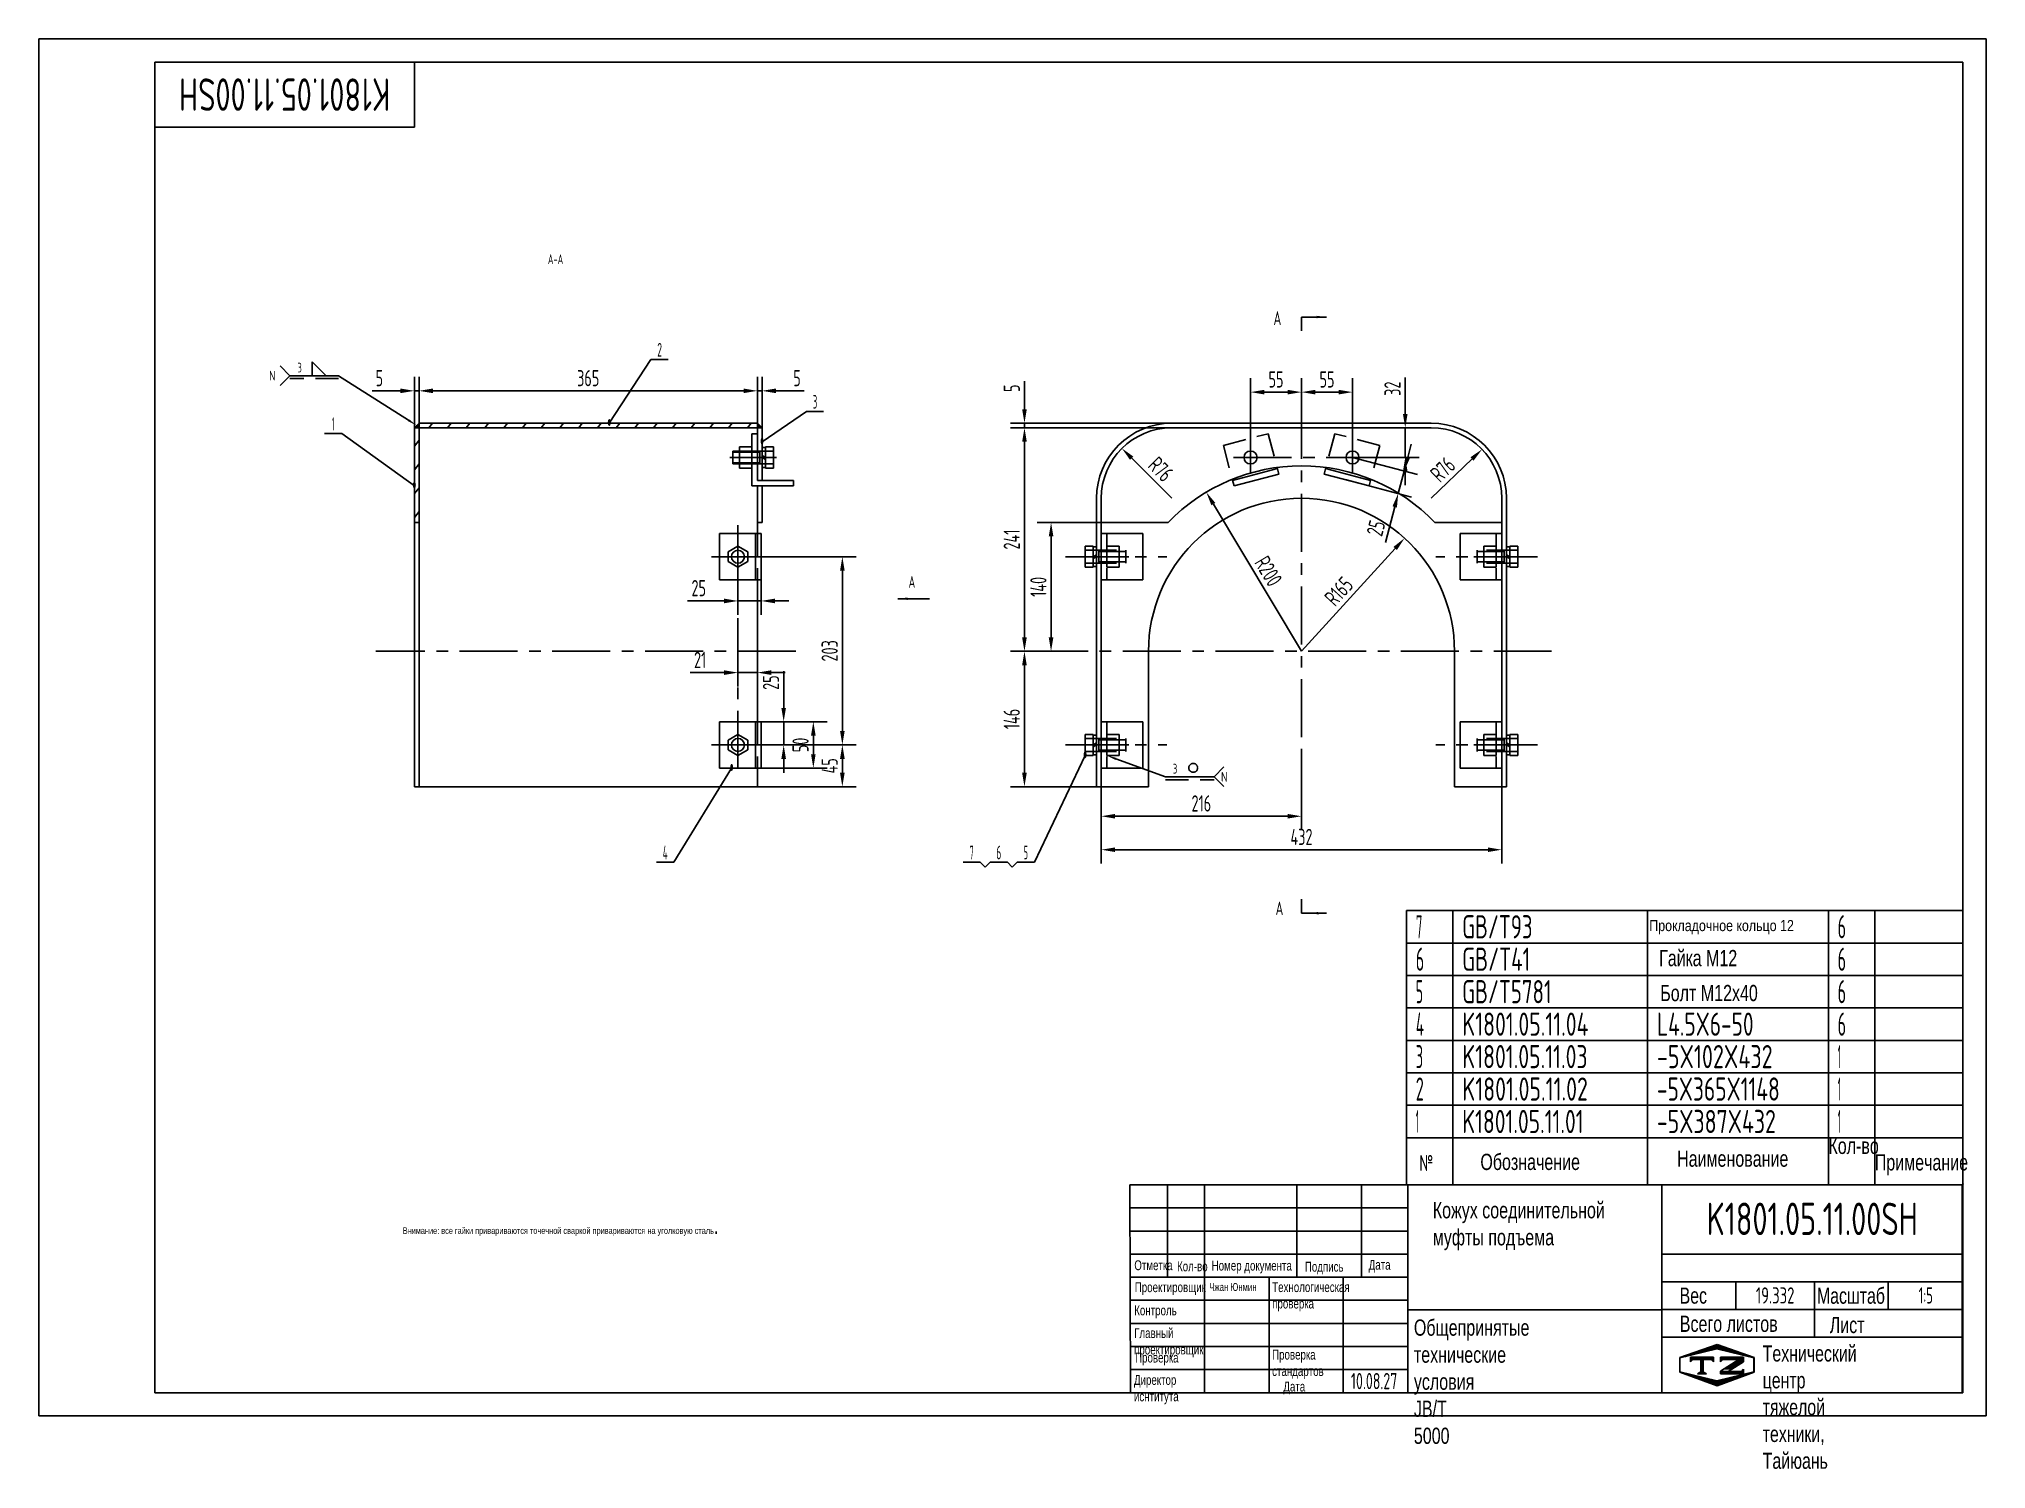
# Model space of a CAD drawing. Header units: millimetres. Extents: x 0 to 2100, y -57 to 1485.
import ezdxf
from ezdxf.enums import TextEntityAlignment as Align

# ---------------------------------------------------------------- set-up
doc = ezdxf.new("R2010")
doc.units = ezdxf.units.MM
doc.header["$LTSCALE"] = 50
doc.linetypes.add('F', pattern=[0.75, 0.5, -0.25])
doc.linetypes.add('G', pattern=[2, 1.25, -0.25, 0.25, -0.25])
for name, color, linetype in [('01', 7, 'Continuous'), ('02', 1, 'Continuous'), ('04', 2, 'F'), ('05', 4, 'G'), ('08', 1, 'Continuous'), ('11', 3, 'Continuous'), ('13', 3, 'Continuous'), ('THICK', 7, 'Continuous')]:
    doc.layers.add(name, color=color, linetype=linetype)
doc.styles.get("Standard").update_dxf_attribs({"font": 'isocp', "width": 0.707, "bigfont": 'intecad.shx'})
doc.dimstyles.new('INTE', dxfattribs={"dimscale": 5, "dimtxt": 3.5, "dimasz": 3, "dimexe": 3, "dimexo": 0, "dimgap": 1, "dimtad": 1, "dimdec": 0, "dimdsep": 46, "dimtxsty": 'Standard', "dimcen": 0, "dimclrd": 1, "dimclre": 1, "dimclrt": 3, "dimaunit": 1, "dimadec": 0, "dimazin": 0, "dimtfac": 1, "dimtmove": 0, "dimatfit": 0, "dimfxl": 1, "dimarcsym": 0})

msp = doc.modelspace()

# ---------------------------------------------------------------- texts
at = {"layer": '01', "attachment_point": 1}
for s, insert, char_height, width in [('A-A', (548.9, 1252.7), 10.5, 177.644), ('{\\Fisocp,intecad|c204;№}', (1488.8, 281.5), 17.5, 0.587), ('{\\fArial|b0|i0|c204|p34;Общепринятые технические\\Pусловия \\fArial|b0|i0|c0|p34;JB/T 5000}', (1482.9, 104), 17.5, 0.462), ('{\\fArial|b0|i0|c204|p34;Технический центр\\Pтяжелой техники, Тайюань}', (1859.1, 76), 17.354, 0.815)]:
    msp.add_mtext(s, dxfattribs=dict(at, insert=insert, char_height=char_height, width=width))
for s, insert, char_height in [('{\\fArial|b0|i0|c204|p34;\\W0.8;\\C3;Прокладочное кольцо 12}', (1736.8, 534.8), 12), ('{\\fArial|b0|i0|c204|p34;\\C3;Гайка М12}', (1747.4, 502.5), 17.5), ('{\\fArial|b0|i0|c204|p34;\\C3;Болт М12х40}', (1748.6, 464.8), 17.5), ('{\\fArial|b0|i0|c204|p34;Кол-во}', (1930, 300), 17.5), ('{\\fArial|b0|i0|c204|p34;Обозначение}', (1554.6, 282.7), 17.5), ('{\\fArial|b0|i0|c204|p34;Наименование}', (1766.8, 286.2), 17.5), ('{\\fArial|b0|i0|c204|p34;Примечание}', (1980, 282.2), 17.5), ('{\\fArial|b0|i0|c204|p34;\\C3;Кожух соединительной\\Pмуфты подъема}', (1503.3, 230.6), 17.5), ('{\\fArial|b0|i0|c204|p34;\\H0.4x;\\C3;Внимание: все гайки привариваются точечной сваркой привариваются на уголковую сталь\\H2.5x;.}', (392.4, 213.8), 17.5), ('{\\fArial|b0|i0|c204|p34;Отметка}', (1181.4, 167.8), 10.625), ('{\\fArial|b0|i0|c204|p34;Дата}', (1434.2, 168.3), 10.625), ('{\\fArial|b0|i0|c204|p34;Кол-во}', (1227.5, 166.6), 10.625), ('{\\fArial|b0|i0|c204|p34;Номер документа}', (1264.8, 167.4), 10.625), ('{\\fArial|b0|i0|c204|p34;Подпись}', (1365.3, 166.2), 10.625), ('{\\fArial|b0|i0|c204|p34;Проектировщик}', (1181.9, 144.1), 10.625), ('{\\fArial|b0|i0|c204|p34;\\C3;Чжан Юнмин}', (1262.2, 143.3), 8.5), ('{\\fArial|b0|i0|c204|p34;Технологическая\\Pпроверка}', (1330.1, 144.2), 10.625), ('{\\fArial|b0|i0|c204|p34;Вес}', (1769.5, 138.4), 17.354), ('{\\fArial|b0|i0|c204|p34;Контроль}', (1181.3, 119.1), 10.625), ('{\\fArial|b0|i0|c204|p34;Всего листов}', (1769.7, 108.1), 17.5), ('{\\fArial|b0|i0|c204|p34;Лист}', (1931.4, 106.8), 17.5), ('{\\fArial|b0|i0|c204|p34;Главный\\Pпроектировщик}', (1181.2, 94.6), 10.625), ('{\\fArial|b0|i0|c204|p34;Проверка}', (1182.2, 68.2), 10.625), ('{\\fArial|b0|i0|c204|p34;Проверка\\Pстандартов}', (1330, 71.4), 10.625), ('{\\fArial|b0|i0|c204|p34;Директор\\Pиснтитута}', (1181, 44.1), 10.625), ('{\\fArial|b0|i0|c204|p34;Дата}', (1342.1, 37), 10.625)]:
    msp.add_mtext(s, dxfattribs=dict(at, insert=insert, char_height=char_height))
at = {"layer": '02', "width": 0.605172}
for p, p2 in [((613.3, 1067.6), (616.9, 1067.6)), ((778.1, 1047.5), (781.7, 1047.5)), ((403.1, 1000.1), (406.7, 1000.1)), ((1126.5, 709.2), (1130.1, 709.2)), ((745.3, 695.6), (748.9, 695.6))]:
    msp.add_text('●', height=6, dxfattribs=at).set_placement(p, p2, align=Align.FIT)
at = {"layer": '05', "insert": (1917.6, 138.3), "char_height": 17.361, "attachment_point": 1}
msp.add_mtext('{\\fArial|b0|i0|c204|p34;\\C0;Масштаб}', dxfattribs=at)
at = {"layer": '11', "width": 0.695664}
msp.add_text('K1801.05.11.00SH', height=35, rotation=180, dxfattribs=at).set_placement((378.9, 1442.5), (151.1, 1442.5), align=Align.FIT)
at = {"layer": '11', "width": 0.707}
for height, p in [(14.7, (1331.5, 1172.1)), (12.6, (937.9, 889.3)), (14.7, (1333.7, 535.6))]:
    msp.add_text('A', height=height, dxfattribs=at).set_placement(p, align=Align.BOTTOM_LEFT)
at = {"layer": '11'}
for s, height, width, p, p2 in [('2', 14.8, 0.562593, (666.9, 1142.4), (672, 1142.4)), ('3', 14.8, 0.527686, (834.7, 1086.3), (839.4, 1086.3)), ('1', 14.8, 0.404, (316.2, 1062.4), (318.3, 1062.4)), ('4', 14.8, 0.543846, (672.8, 600.2), (678.1, 600.2)), ('7', 14.8, 0.514182, (1003.9, 600.2), (1008.1, 600.2)), ('6', 14.8, 0.600695, (1032.5, 600.2), (1037.9, 600.2)), ('5', 14.8, 0.527686, (1062.1, 600.2), (1066.7, 600.2)), ('7', 25, 0.514182, (1485, 515), (1492.1, 515)), ('GB/T93', 25, 0.691199, (1535, 515), (1610.9, 515)), ('6', 25, 0.600695, (1940, 515), (1949, 515)), ('6', 25, 0.600695, (1485, 480), (1494, 480)), ('GB/T41', 25, 0.69066, (1535, 480), (1608.4, 480)), ('6', 25, 0.600695, (1940, 480), (1949, 480)), ('5', 25, 0.527686, (1485, 445), (1492.8, 445)), ('GB/T5781', 25, 0.694488, (1535, 445), (1631.4, 445)), ('6', 25, 0.600695, (1940, 445), (1949, 445)), ('4', 25, 0.543846, (1485, 410), (1493.8, 410)), ('K1801.05.11.04', 25, 0.693499, (1535, 410), (1671.2, 410)), ('L4.5X6-50', 25, 0.689473, (1745, 410), (1849.3, 410)), ('6', 25, 0.600695, (1940, 410), (1949, 410)), ('3', 25, 0.527686, (1485, 375), (1492.8, 375)), ('K1801.05.11.03', 25, 0.693398, (1535, 375), (1670.2, 375)), ('-5X102X432', 25, 0.692291, (1745, 375), (1869.8, 375)), ('1', 25, 0.404, (1940, 375), (1943.5, 375)), ('2', 25, 0.562593, (1485, 340), (1493.6, 340)), ('K1801.05.11.02', 25, 0.69343, (1535, 340), (1670.5, 340)), ('-5X365X1148', 25, 0.693137, (1745, 340), (1877.6, 340)), ('1', 25, 0.404, (1940, 340), (1943.5, 340)), ('1', 25, 0.404, (1485, 305), (1488.5, 305)), ('K1801.05.11.01', 25, 0.692963, (1535, 305), (1665.9, 305)), ('-5X387X432', 25, 0.692688, (1745, 305), (1873.3, 305)), ('1', 25, 0.404, (1940, 305), (1943.5, 305)), ('K1801.05.11.00SH', 35, 0.695664, (1798.6, 195), (2026.4, 195)), ('19.332', 17.5, 0.676817, (1851.7, 121.2), (1893.3, 121.2)), ('1:5', 17.5, 0.630783, (2027.3, 121.2), (2042.7, 121.2)), ('10.08.27', 17.5, 0.642055, (1415, 28.8), (1465, 28.8))]:
    msp.add_text(s, height=height, dxfattribs=dict(at, width=width)).set_placement(p, p2, align=Align.FIT)
at = {"layer": '13', "width": 0.707}
msp.add_text('3', height=10.5, dxfattribs=at).set_placement((1223, 692.7))
at = {"layer": '13', "width": 1.010989}
msp.add_text('N', height=10.5, dxfattribs=at).set_placement((1274.9, 684), (1281.8, 684), align=Align.FIT)

# ---------------------------------------------------------------- blocks, each defined once
blk = doc.blocks.new('*U3')
at = {"layer": '01'}
for p, q in [((-10.7, 3.6), (-10.7, 0)), ((0, 3.6), (-10.7, 3.6)), ((-10.7, 0), (0, 0)), ((0, 0), (-2.1, 3.6)), ((0, 3.6), (2.1, 0)), ((0, 3.6), (10.7, 3.6)), ((10.7, 0), (0, 0)), ((10.7, 3.6), (10.7, 0))]:
    blk.add_line(p, q, dxfattribs=at)
at = {"layer": '05'}
blk.add_line((0, 5.7), (0, -2.1), dxfattribs=at)
blk = doc.blocks.new('*U4')
at = {"layer": '01'}
for p, q in [((0, 11.4), (-10.5, 5.3)), ((-10.5, 5.3), (-10.5, 0)), ((-10.5, -5.3), (-10.5, 0)), ((10.5, 5.3), (0, 11.4)), ((10.5, 0), (10.5, 5.3)), ((10.5, 0), (10.5, -5.3)), ((0, -11.4), (-10.5, -5.3)), ((10.5, -5.3), (0, -11.4))]:
    blk.add_line(p, q, dxfattribs=at)
at = {"layer": '05'}
for p, q in [((-12.4, 0), (11.8, 0)), ((0, -13.2), (0, 12.8))]:
    blk.add_line(p, q, dxfattribs=at)
blk = doc.blocks.new('*U1')
at = {"layer": '01'}
for p, q in [((-8.8, 0), (-8.8, 11.4)), ((-8.8, 11.4), (0, 11.4)), ((0, 7), (-8.8, 7)), ((-8.8, 0), (-8.8, -11.4)), ((0, 11.4), (0, 0)), ((0, 7), (35, 7)), ((0, -11.4), (0, 0)), ((6, 7), (6, 0)), ((6, -7), (6, 0)), ((35, 7), (35, 0)), ((35, -7), (35, 0)), ((0, -7), (-8.8, -7)), ((-8.8, -11.4), (0, -11.4)), ((0, -7), (35, -7))]:
    blk.add_line(p, q, dxfattribs=at)
at = {"layer": '02'}
for p, q in [((35, 5.6), (6, 5.6)), ((35, -5.6), (6, -5.6))]:
    blk.add_line(p, q, dxfattribs=at)
at = {"layer": '05'}
blk.add_line((-11.9, 0), (38.5, 0), dxfattribs=at)
blk = doc.blocks.new('*U2')
at = {"layer": '01'}
for p, q in [((-13.3, 11.4), (0, 11.4)), ((-13.3, 0), (-13.3, 11.4)), ((-13.3, 7), (0, 7)), ((0, 11.4), (0, 0)), ((0, -11.4), (0, 0)), ((-13.3, 0), (-13.3, -11.4)), ((-13.3, -7), (0, -7)), ((-13.3, -11.4), (0, -11.4))]:
    blk.add_line(p, q, dxfattribs=at)
at = {"layer": '05'}
blk.add_line((-14.4, 0), (1.1, 0), dxfattribs=at)
blk = doc.blocks.new('*D5')
at = {"layer": '08', "color": 1, "lineweight": -2}
for p, q in [((1361.7, 717.9), (1361.7, 631.7)), ((1145.7, 678.6), (1145.7, 631.7)), ((1160.7, 646.7), (1346.7, 646.7))]:
    blk.add_line(p, q, dxfattribs=at)
at = {"layer": '08', "color": 1}
for points in [[(1160.7, 649.2), (1160.7, 644.2), (1145.7, 646.7)], [(1346.7, 649.2), (1346.7, 644.2), (1361.7, 646.7)]]:
    blk.add_solid(points, dxfattribs=at)
at = {"layer": 'Defpoints', "color": 0}
for p in [(1361.7, 717.9), (1145.7, 678.6), (1361.7, 646.7)]:
    blk.add_point(p, dxfattribs=at)
at = {"layer": '08', "color": 3, "insert": (1253.7, 660.5), "char_height": 17.5, "attachment_point": 5}
blk.add_mtext('216', dxfattribs=at)
blk = doc.blocks.new('*D6')
at = {"layer": '08', "color": 1, "lineweight": -2}
for p, q in [((1145.7, 678.6), (1145.7, 595.6)), ((1577.7, 678.6), (1577.7, 595.6)), ((1160.7, 610.6), (1562.7, 610.6))]:
    blk.add_line(p, q, dxfattribs=at)
at = {"layer": '08', "color": 1}
for points in [[(1160.7, 613.1), (1160.7, 608.1), (1145.7, 610.6)], [(1562.7, 613.1), (1562.7, 608.1), (1577.7, 610.6)]]:
    blk.add_solid(points, dxfattribs=at)
at = {"layer": 'Defpoints', "color": 0}
for p in [(1145.7, 678.6), (1577.7, 678.6), (1577.7, 610.6)]:
    blk.add_point(p, dxfattribs=at)
at = {"layer": '08', "color": 3, "insert": (1361.7, 624.4), "char_height": 17.5, "attachment_point": 5}
blk.add_mtext('432', dxfattribs=at)
blk = doc.blocks.new('*D7')
at = {"layer": '08', "color": 1, "lineweight": -2}
blk.add_line((1361.7, 824.6), (1462.7, 935.5), dxfattribs=at)
at = {"layer": '08', "color": 1}
blk.add_solid([(1460.9, 937.2), (1464.6, 933.8), (1472.8, 946.6)], dxfattribs=at)
at = {"layer": 'Defpoints', "color": 0}
for p in [(1472.8, 946.6), (1361.7, 824.6)]:
    blk.add_point(p, dxfattribs=at)
at = {"layer": '08', "color": 3, "insert": (1402, 889.3), "char_height": 17.5, "attachment_point": 5, "rotation": 47.6604}
blk.add_mtext('R165', dxfattribs=at)
blk = doc.blocks.new('*D8')
at = {"layer": '08', "color": 1, "lineweight": -2}
blk.add_line((1361.7, 824.6), (1266.7, 983.4), dxfattribs=at)
at = {"layer": '08', "color": 1}
blk.add_solid([(1268.8, 984.6), (1264.5, 982.1), (1259, 996.2)], dxfattribs=at)
at = {"layer": 'Defpoints', "color": 0}
for p in [(1259, 996.2), (1361.7, 824.6)]:
    blk.add_point(p, dxfattribs=at)
at = {"layer": '08', "color": 3, "insert": (1326, 911), "char_height": 17.5, "attachment_point": 5, "rotation": 300.896}
blk.add_mtext('R200', dxfattribs=at)
blk = doc.blocks.new('*D9')
at = {"layer": '08', "color": 1, "lineweight": -2}
for p, q in [((1473.6, 1080.6), (1473.6, 1120)), ((1433.3, 1065.6), (1488.6, 1065.6)), ((1473.6, 1033.6), (1473.6, 1065.6)), ((1433.3, 1033.6), (1488.6, 1033.6)), ((1473.6, 1018.6), (1473.6, 1003.6))]:
    blk.add_line(p, q, dxfattribs=at)
at = {"layer": '08', "color": 1}
for points in [[(1471.1, 1080.6), (1476.1, 1080.6), (1473.6, 1065.6)], [(1471.1, 1018.6), (1476.1, 1018.6), (1473.6, 1033.6)]]:
    blk.add_solid(points, dxfattribs=at)
at = {"layer": 'Defpoints', "color": 0}
for p in [(1433.3, 1065.6), (1473.6, 1065.6), (1433.3, 1033.6)]:
    blk.add_point(p, dxfattribs=at)
at = {"layer": '08', "color": 3, "insert": (1459.8, 1107.8), "char_height": 17.5, "attachment_point": 5, "rotation": 90}
blk.add_mtext('32', dxfattribs=at)
blk = doc.blocks.new('*D10')
at = {"layer": '08', "color": 1, "lineweight": -2}
for p, q in [((1416.7, 1033.6), (1486.9, 1015.1)), ((1476.2, 1033.5), (1480, 1048)), ((1410.3, 1009.4), (1480.5, 991)), ((1472.4, 1019), (1466, 994.8)), ((1462.2, 980.3), (1452.2, 942.1))]:
    blk.add_line(p, q, dxfattribs=at)
at = {"layer": '08', "color": 1}
for points in [[(1473.8, 1034.1), (1478.6, 1032.8), (1472.4, 1019)], [(1459.8, 980.9), (1464.6, 979.6), (1466, 994.8)]]:
    blk.add_solid(points, dxfattribs=at)
at = {"layer": 'Defpoints', "color": 0}
for p in [(1416.7, 1033.6), (1410.3, 1009.4), (1466, 994.8)]:
    blk.add_point(p, dxfattribs=at)
at = {"layer": '08', "color": 3, "insert": (1442, 957.4), "char_height": 17.5, "attachment_point": 5, "rotation": 75.2564}
blk.add_mtext('25', dxfattribs=at)
blk = doc.blocks.new('*D11')
at = {"layer": '08', "color": 1, "lineweight": -2}
blk.add_line((1221.7, 989.6), (1178.6, 1032.8), dxfattribs=at)
at = {"layer": '08', "color": 1}
blk.add_solid([(1180.4, 1034.6), (1176.8, 1031), (1168, 1043.4)], dxfattribs=at)
at = {"layer": 'Defpoints', "color": 0}
for p in [(1168, 1043.4), (1221.7, 989.6)]:
    blk.add_point(p, dxfattribs=at)
at = {"layer": '08', "color": 3, "insert": (1209.9, 1020.9), "char_height": 17.5, "attachment_point": 5, "rotation": 314.9168}
blk.add_mtext('R76', dxfattribs=at)
blk = doc.blocks.new('*D12')
at = {"layer": '08', "color": 1, "lineweight": -2}
blk.add_line((1501.7, 989.6), (1545.6, 1032), dxfattribs=at)
at = {"layer": '08', "color": 1}
blk.add_solid([(1543.8, 1033.8), (1547.3, 1030.2), (1556.4, 1042.4)], dxfattribs=at)
at = {"layer": 'Defpoints', "color": 0}
for p in [(1556.4, 1042.4), (1501.7, 989.6)]:
    blk.add_point(p, dxfattribs=at)
at = {"layer": '08', "color": 3, "insert": (1514.1, 1020.7), "char_height": 17.5, "attachment_point": 5, "rotation": 44.0065}
blk.add_mtext('R76', dxfattribs=at)
blk = doc.blocks.new('*D13')
at = {"layer": '08', "color": 1, "lineweight": -2}
for p, q in [((1306.7, 1053.2), (1306.7, 1119.1)), ((1361.7, 1094.5), (1361.7, 1119.1)), ((1321.7, 1104.1), (1346.7, 1104.1))]:
    blk.add_line(p, q, dxfattribs=at)
at = {"layer": '08', "color": 1}
for points in [[(1321.7, 1106.6), (1321.7, 1101.6), (1306.7, 1104.1)], [(1346.7, 1106.6), (1346.7, 1101.6), (1361.7, 1104.1)]]:
    blk.add_solid(points, dxfattribs=at)
at = {"layer": 'Defpoints', "color": 0}
for p in [(1361.7, 1104.1), (1361.7, 1094.5), (1306.7, 1053.2)]:
    blk.add_point(p, dxfattribs=at)
at = {"layer": '08', "color": 3, "insert": (1334.2, 1117.8), "char_height": 17.5, "attachment_point": 5}
blk.add_mtext('55', dxfattribs=at)
blk = doc.blocks.new('*D14')
at = {"layer": '08', "color": 1, "lineweight": -2}
for p, q in [((1361.7, 1094.5), (1361.7, 1119.1)), ((1416.7, 1053.2), (1416.7, 1119.1)), ((1376.7, 1104.1), (1401.7, 1104.1))]:
    blk.add_line(p, q, dxfattribs=at)
at = {"layer": '08', "color": 1}
for points in [[(1376.7, 1106.6), (1376.7, 1101.6), (1361.7, 1104.1)], [(1401.7, 1106.6), (1401.7, 1101.6), (1416.7, 1104.1)]]:
    blk.add_solid(points, dxfattribs=at)
at = {"layer": 'Defpoints', "color": 0}
for p in [(1361.7, 1094.5), (1416.7, 1104.1), (1416.7, 1053.2)]:
    blk.add_point(p, dxfattribs=at)
at = {"layer": '08', "color": 3, "insert": (1389.2, 1117.8), "char_height": 17.5, "attachment_point": 5}
blk.add_mtext('55', dxfattribs=at)
blk = doc.blocks.new('*D15')
at = {"layer": '08', "color": 1, "lineweight": -2}
for p, q in [((1145.7, 963.6), (1076.6, 963.6)), ((1091.6, 948.6), (1091.6, 839.6)), ((1091.8, 824.6), (1076.6, 824.6))]:
    blk.add_line(p, q, dxfattribs=at)
at = {"layer": '08', "color": 1}
for points in [[(1089.1, 948.6), (1094.1, 948.6), (1091.6, 963.6)], [(1089.1, 839.6), (1094.1, 839.6), (1091.6, 824.6)]]:
    blk.add_solid(points, dxfattribs=at)
at = {"layer": 'Defpoints', "color": 0}
for p in [(1145.7, 963.6), (1091.6, 824.6), (1091.8, 824.6)]:
    blk.add_point(p, dxfattribs=at)
at = {"layer": '08', "color": 3, "insert": (1077.9, 894.1), "char_height": 17.5, "attachment_point": 5, "rotation": 90}
blk.add_mtext('140', dxfattribs=at)
blk = doc.blocks.new('*D16')
at = {"layer": '08', "color": 1, "lineweight": -2}
for p, q in [((1221.7, 1065.6), (1047.9, 1065.6)), ((1062.9, 839.6), (1062.9, 1050.6)), ((1091.8, 824.6), (1047.9, 824.6))]:
    blk.add_line(p, q, dxfattribs=at)
at = {"layer": '08', "color": 1}
for points in [[(1060.4, 1050.6), (1065.4, 1050.6), (1062.9, 1065.6)], [(1060.4, 839.6), (1065.4, 839.6), (1062.9, 824.6)]]:
    blk.add_solid(points, dxfattribs=at)
at = {"layer": 'Defpoints', "color": 0}
for p in [(1062.9, 1065.6), (1221.7, 1065.6), (1091.8, 824.6)]:
    blk.add_point(p, dxfattribs=at)
at = {"layer": '08', "color": 3, "insert": (1049.2, 945.1), "char_height": 17.5, "attachment_point": 5, "rotation": 90}
blk.add_mtext('241', dxfattribs=at)
blk = doc.blocks.new('*D17')
at = {"layer": '08', "color": 1, "lineweight": -2}
for p, q in [((1062.9, 1085.6), (1062.9, 1116.1)), ((1221.7, 1070.6), (1047.9, 1070.6)), ((1221.7, 1065.6), (1047.9, 1065.6)), ((1062.9, 1065.6), (1062.9, 1070.6)), ((1062.9, 1050.6), (1062.9, 1035.6))]:
    blk.add_line(p, q, dxfattribs=at)
at = {"layer": '08', "color": 1}
for points in [[(1060.4, 1085.6), (1065.4, 1085.6), (1062.9, 1070.6)], [(1060.4, 1050.6), (1065.4, 1050.6), (1062.9, 1065.6)]]:
    blk.add_solid(points, dxfattribs=at)
at = {"layer": 'Defpoints', "color": 0}
for p in [(1062.9, 1070.6), (1221.7, 1070.6), (1221.7, 1065.6)]:
    blk.add_point(p, dxfattribs=at)
at = {"layer": '08', "color": 3, "insert": (1049.2, 1108.3), "char_height": 17.5, "attachment_point": 5, "rotation": 90}
blk.add_mtext('5', dxfattribs=at)
blk = doc.blocks.new('*D18')
at = {"layer": '08', "color": 1, "lineweight": -2}
for p, q in [((1091.8, 824.6), (1047.9, 824.6)), ((1062.9, 809.6), (1062.9, 693.6)), ((1140.7, 678.6), (1047.9, 678.6))]:
    blk.add_line(p, q, dxfattribs=at)
at = {"layer": '08', "color": 1}
for points in [[(1060.4, 809.6), (1065.4, 809.6), (1062.9, 824.6)], [(1060.4, 693.6), (1065.4, 693.6), (1062.9, 678.6)]]:
    blk.add_solid(points, dxfattribs=at)
at = {"layer": 'Defpoints', "color": 0}
for p in [(1091.8, 824.6), (1062.9, 678.6), (1140.7, 678.6)]:
    blk.add_point(p, dxfattribs=at)
at = {"layer": '08', "color": 3, "insert": (1049.2, 751.6), "char_height": 17.5, "attachment_point": 5, "rotation": 90}
blk.add_mtext('146', dxfattribs=at)
blk = doc.blocks.new('*D19')
at = {"layer": '08', "color": 1, "lineweight": -2}
for p, q in [((803.2, 763.6), (803.2, 803)), ((778.9, 748.6), (818.2, 748.6)), ((803.2, 723.6), (803.2, 748.6)), ((788, 723.6), (818.2, 723.6)), ((803.2, 708.6), (803.2, 693.6))]:
    blk.add_line(p, q, dxfattribs=at)
at = {"layer": '08', "color": 1}
for points in [[(800.7, 763.6), (805.7, 763.6), (803.2, 748.6)], [(800.7, 708.6), (805.7, 708.6), (803.2, 723.6)]]:
    blk.add_solid(points, dxfattribs=at)
at = {"layer": 'Defpoints', "color": 0}
for p in [(778.9, 748.6), (803.2, 748.6), (788, 723.6)]:
    blk.add_point(p, dxfattribs=at)
at = {"layer": '08', "color": 3, "insert": (789.5, 790.8), "char_height": 17.5, "attachment_point": 5, "rotation": 90}
blk.add_mtext('25', dxfattribs=at)
blk = doc.blocks.new('*D20')
at = {"layer": '08', "color": 1, "lineweight": -2}
for p, q in [((778.9, 748.6), (850.2, 748.6)), ((835.2, 733.6), (835.2, 713.6)), ((778.9, 698.6), (850.2, 698.6))]:
    blk.add_line(p, q, dxfattribs=at)
at = {"layer": '08', "color": 1}
for points in [[(832.7, 733.6), (837.7, 733.6), (835.2, 748.6)], [(832.7, 713.6), (837.7, 713.6), (835.2, 698.6)]]:
    blk.add_solid(points, dxfattribs=at)
at = {"layer": 'Defpoints', "color": 0}
for p in [(778.9, 748.6), (778.9, 698.6), (835.2, 698.6)]:
    blk.add_point(p, dxfattribs=at)
at = {"layer": '08', "color": 3, "insert": (821.4, 723.6), "char_height": 17.5, "attachment_point": 5, "rotation": 90}
blk.add_mtext('50', dxfattribs=at)
blk = doc.blocks.new('*D21')
at = {"layer": '08', "color": 1, "lineweight": -2}
for p, q in [((788, 723.6), (881.5, 723.6)), ((866.5, 708.6), (866.5, 693.6)), ((774.9, 678.6), (881.5, 678.6))]:
    blk.add_line(p, q, dxfattribs=at)
at = {"layer": '08', "color": 1}
for points in [[(864, 708.6), (869, 708.6), (866.5, 723.6)], [(864, 693.6), (869, 693.6), (866.5, 678.6)]]:
    blk.add_solid(points, dxfattribs=at)
at = {"layer": 'Defpoints', "color": 0}
for p in [(788, 723.6), (774.9, 678.6), (866.5, 678.6)]:
    blk.add_point(p, dxfattribs=at)
at = {"layer": '08', "color": 3, "insert": (852.8, 701.1), "char_height": 17.5, "attachment_point": 5, "rotation": 90}
blk.add_mtext('45', dxfattribs=at)
blk = doc.blocks.new('*D22')
at = {"layer": '08', "color": 1, "lineweight": -2}
for p, q in [((788, 926.6), (881.5, 926.6)), ((866.5, 911.6), (866.5, 738.6)), ((788, 723.6), (881.5, 723.6))]:
    blk.add_line(p, q, dxfattribs=at)
at = {"layer": '08', "color": 1}
for points in [[(864, 911.6), (869, 911.6), (866.5, 926.6)], [(864, 738.6), (869, 738.6), (866.5, 723.6)]]:
    blk.add_solid(points, dxfattribs=at)
at = {"layer": 'Defpoints', "color": 0}
for p in [(788, 926.6), (788, 723.6), (866.5, 723.6)]:
    blk.add_point(p, dxfattribs=at)
at = {"layer": '08', "color": 3, "insert": (852.8, 825.1), "char_height": 17.5, "attachment_point": 5, "rotation": 90}
blk.add_mtext('203', dxfattribs=at)
blk = doc.blocks.new('*D23')
at = {"layer": '08', "color": 1, "lineweight": -2}
for p, q in [((774.9, 1070.6), (774.9, 1120.5)), ((779.9, 1065.6), (779.9, 1120.5)), ((759.9, 1105.5), (744.9, 1105.5)), ((774.9, 1105.5), (779.9, 1105.5)), ((794.9, 1105.5), (825.3, 1105.5))]:
    blk.add_line(p, q, dxfattribs=at)
at = {"layer": '08', "color": 1}
for points in [[(759.9, 1108), (759.9, 1103), (774.9, 1105.5)], [(794.9, 1108), (794.9, 1103), (779.9, 1105.5)]]:
    blk.add_solid(points, dxfattribs=at)
at = {"layer": 'Defpoints', "color": 0}
for p in [(779.9, 1105.5), (774.9, 1070.6), (779.9, 1065.6)]:
    blk.add_point(p, dxfattribs=at)
at = {"layer": '08', "color": 3, "insert": (817.6, 1119.2), "char_height": 17.5, "attachment_point": 5}
blk.add_mtext('5', dxfattribs=at)
blk = doc.blocks.new('*D24')
at = {"layer": '08', "color": 1, "lineweight": -2}
for p, q in [((409.9, 1070.6), (409.9, 1120.5)), ((774.9, 1070.6), (774.9, 1120.5)), ((759.9, 1105.5), (424.9, 1105.5))]:
    blk.add_line(p, q, dxfattribs=at)
at = {"layer": '08', "color": 1}
for points in [[(424.9, 1108), (424.9, 1103), (409.9, 1105.5)], [(759.9, 1108), (759.9, 1103), (774.9, 1105.5)]]:
    blk.add_solid(points, dxfattribs=at)
at = {"layer": 'Defpoints', "color": 0}
for p in [(409.9, 1105.5), (409.9, 1070.6), (774.9, 1070.6)]:
    blk.add_point(p, dxfattribs=at)
at = {"layer": '08', "color": 3, "insert": (592.4, 1119.2), "char_height": 17.5, "attachment_point": 5}
blk.add_mtext('365', dxfattribs=at)
blk = doc.blocks.new('*D25')
at = {"layer": '08', "color": 1, "lineweight": -2}
for p, q in [((404.9, 1065.6), (404.9, 1120.5)), ((409.9, 1070.6), (409.9, 1120.5)), ((389.9, 1105.5), (359.4, 1105.5)), ((409.9, 1105.5), (404.9, 1105.5)), ((424.9, 1105.5), (439.9, 1105.5))]:
    blk.add_line(p, q, dxfattribs=at)
at = {"layer": '08', "color": 1}
for points in [[(389.9, 1108), (389.9, 1103), (404.9, 1105.5)], [(424.9, 1108), (424.9, 1103), (409.9, 1105.5)]]:
    blk.add_solid(points, dxfattribs=at)
at = {"layer": 'Defpoints', "color": 0}
for p in [(404.9, 1105.5), (404.9, 1065.6), (409.9, 1070.6)]:
    blk.add_point(p, dxfattribs=at)
at = {"layer": '08', "color": 3, "insert": (367.1, 1119.2), "char_height": 17.5, "attachment_point": 5}
blk.add_mtext('5', dxfattribs=at)
blk = doc.blocks.new('*D26')
at = {"layer": '08', "color": 1, "lineweight": -2}
for p, q in [((753.9, 901.6), (753.9, 863.9)), ((778.9, 901.6), (778.9, 863.9)), ((738.9, 878.9), (699.4, 878.9)), ((778.9, 878.9), (753.9, 878.9)), ((793.9, 878.9), (808.9, 878.9))]:
    blk.add_line(p, q, dxfattribs=at)
at = {"layer": '08', "color": 1}
for points in [[(738.9, 881.4), (738.9, 876.4), (753.9, 878.9)], [(793.9, 881.4), (793.9, 876.4), (778.9, 878.9)]]:
    blk.add_solid(points, dxfattribs=at)
at = {"layer": 'Defpoints', "color": 0}
for p in [(753.9, 901.6), (778.9, 901.6), (753.9, 878.9)]:
    blk.add_point(p, dxfattribs=at)
at = {"layer": '08', "color": 3, "insert": (711.6, 892.7), "char_height": 17.5, "attachment_point": 5}
blk.add_mtext('25', dxfattribs=at)
blk = doc.blocks.new('*D27')
at = {"layer": '08', "color": 1, "lineweight": -2}
for p, q in [((738.9, 801.6), (702.4, 801.6)), ((753.9, 802), (753.9, 786.6)), ((774.9, 801.6), (753.9, 801.6)), ((774.9, 802), (774.9, 786.6)), ((789.9, 801.6), (804.9, 801.6))]:
    blk.add_line(p, q, dxfattribs=at)
at = {"layer": '08', "color": 1}
for points in [[(738.9, 804.1), (738.9, 799.1), (753.9, 801.6)], [(789.9, 804.1), (789.9, 799.1), (774.9, 801.6)]]:
    blk.add_solid(points, dxfattribs=at)
at = {"layer": 'Defpoints', "color": 0}
for p in [(753.9, 802), (753.9, 801.6), (774.9, 802)]:
    blk.add_point(p, dxfattribs=at)
at = {"layer": '08', "color": 3, "insert": (713.1, 815.3), "char_height": 17.5, "attachment_point": 5}
blk.add_mtext('21', dxfattribs=at)
blk = doc.blocks.new('*U28', base_point=(322.1, 910.3))
at = {"layer": '01'}
blk.add_lwpolyline([(209.4, 979), (224.4, 964), (209.4, 964)], close=True, dxfattribs=at)
at = {"layer": '02'}
for points in [[(174.8, 974.6), (185.4, 964), (174.8, 953.4)], [(313.3, 916), (237.9, 964), (185.4, 964)]]:
    blk.add_lwpolyline(points, dxfattribs=at)
blk.add_lwpolyline([(322.1, 910.3, 0, 2.4, 0), (313.3, 916, 2.4, 2.4, 0)], format="xyseb", dxfattribs=at)
at = {"layer": '04'}
blk.add_line((237.9, 960.9), (185.4, 960.9), dxfattribs=at)
at = {"layer": '13', "width": 1.010989}
blk.add_text('N', height=10.5, dxfattribs=at).set_placement((162.9, 958.8), (169.8, 958.8), align=Align.FIT)
at = {"layer": '13', "width": 0.707}
blk.add_text('3', height=10.5, dxfattribs=at).set_placement((193.5, 967.5))
blk = doc.blocks.new('*U42', base_point=(251.96, 168.31))
at = {"layer": '01'}
for p, q in [((251.96, 168.31), (251.96, 182.31)), ((195.96, 168.31), (251.96, 168.31))]:
    blk.add_line(p, q, dxfattribs=at)
blk = doc.blocks.new('*U43')
at = {"layer": '04'}
blk.add_blockref('*U42', (0, 0), dxfattribs=at)
blk = doc.blocks.new('*U44')
at = {"layer": '01'}
for points in [[(415, 292), (25, 292)], [(25, 292), (25, 5)], [(415, 5), (415, 292)], [(25, 5), (415, 5)]]:
    blk.add_lwpolyline(points, dxfattribs=at)
at = {"layer": '02'}
for points in [[(420, 297), (0, 297)], [(0, 297), (0, 0)], [(420, 0), (420, 297)], [(0, 0), (420, 0)]]:
    blk.add_lwpolyline(points, dxfattribs=at)
blk = doc.blocks.new('*U47')
at = {"layer": '01'}
for p, q in [((0, -35), (0, 0)), ((600, -35), (600, 0))]:
    blk.add_line(p, q, dxfattribs=at)
at = {"layer": '02'}
for p, q in [((0, 0), (50, 0)), ((50, -35), (50, 0)), ((50, 0), (260, 0)), ((260, -35), (260, 0)), ((260, 0), (455, 0)), ((455, -35), (455, 0)), ((455, 0), (505, 0)), ((505, -35), (505, 0)), ((505, 0), (600, 0))]:
    blk.add_line(p, q, dxfattribs=at)
blk = doc.blocks.new('*U48')
at = {"layer": '01'}
for p, q in [((0, -35), (0, 0)), ((600, -35), (600, 0))]:
    blk.add_line(p, q, dxfattribs=at)
at = {"layer": '02'}
for p, q in [((0, 0), (50, 0)), ((50, -35), (50, 0)), ((50, 0), (260, 0)), ((260, -35), (260, 0)), ((260, 0), (455, 0)), ((455, -35), (455, 0)), ((455, 0), (505, 0)), ((505, -35), (505, 0)), ((505, 0), (600, 0))]:
    blk.add_line(p, q, dxfattribs=at)
blk = doc.blocks.new('*U49')
at = {"layer": '01'}
for p, q in [((0, -35), (0, 0)), ((600, -35), (600, 0))]:
    blk.add_line(p, q, dxfattribs=at)
at = {"layer": '02'}
for p, q in [((0, 0), (50, 0)), ((50, -35), (50, 0)), ((50, 0), (260, 0)), ((260, -35), (260, 0)), ((260, 0), (455, 0)), ((455, -35), (455, 0)), ((455, 0), (505, 0)), ((505, -35), (505, 0)), ((505, 0), (600, 0))]:
    blk.add_line(p, q, dxfattribs=at)
blk = doc.blocks.new('*U50')
at = {"layer": '01'}
for p, q in [((0, -35), (0, 0)), ((600, -35), (600, 0))]:
    blk.add_line(p, q, dxfattribs=at)
at = {"layer": '02'}
for p, q in [((0, 0), (50, 0)), ((50, -35), (50, 0)), ((50, 0), (260, 0)), ((260, -35), (260, 0)), ((260, 0), (455, 0)), ((455, -35), (455, 0)), ((455, 0), (505, 0)), ((505, -35), (505, 0)), ((505, 0), (600, 0))]:
    blk.add_line(p, q, dxfattribs=at)
blk = doc.blocks.new('*U51')
at = {"layer": '01'}
for p, q in [((0, -35), (0, 0)), ((600, -35), (600, 0))]:
    blk.add_line(p, q, dxfattribs=at)
at = {"layer": '02'}
for p, q in [((0, 0), (50, 0)), ((50, -35), (50, 0)), ((50, 0), (260, 0)), ((260, -35), (260, 0)), ((260, 0), (455, 0)), ((455, -35), (455, 0)), ((455, 0), (505, 0)), ((505, -35), (505, 0)), ((505, 0), (600, 0))]:
    blk.add_line(p, q, dxfattribs=at)
blk = doc.blocks.new('*U52')
at = {"layer": '01'}
for p, q in [((0, -35), (0, 0)), ((600, -35), (600, 0))]:
    blk.add_line(p, q, dxfattribs=at)
at = {"layer": '02'}
for p, q in [((0, 0), (50, 0)), ((50, -35), (50, 0)), ((50, 0), (260, 0)), ((260, -35), (260, 0)), ((260, 0), (455, 0)), ((455, -35), (455, 0)), ((455, 0), (505, 0)), ((505, -35), (505, 0)), ((505, 0), (600, 0))]:
    blk.add_line(p, q, dxfattribs=at)
blk = doc.blocks.new('*U53')
at = {"layer": '01'}
for p, q in [((0, -35), (0, 0)), ((0, 0), (50, 0)), ((50, 0), (260, 0)), ((260, 0), (455, 0)), ((455, 0), (505, 0)), ((505, 0), (600, 0)), ((600, -35), (600, 0))]:
    blk.add_line(p, q, dxfattribs=at)
at = {"layer": '02'}
for p, q in [((50, -35), (50, 0)), ((260, -35), (260, 0)), ((455, -35), (455, 0)), ((505, -35), (505, 0))]:
    blk.add_line(p, q, dxfattribs=at)
blk = doc.blocks.new('*X57')
at = {"color": 0}
for p, q in [((127.06, 7.8), (132.06, 7.8)), ((127.06, 7.5), (132.06, 7.5)), ((127.06, 7.2), (127.32, 7.2)), ((127.84, 5.4), (129.64, 5.4)), ((128.3, 5.7), (130.1, 5.7)), ((128.77, 6), (130.57, 6)), ((129.23, 6.3), (131.04, 6.3)), ((129.7, 6.6), (131.51, 6.6)), ((130.16, 6.9), (131.98, 6.9)), ((130.62, 7.2), (132.06, 7.2))]:
    blk.add_line(p, q, dxfattribs=at)
blk = doc.blocks.new('*X58')
at = {"color": 0}
for p, q in [((127.06, 4.8), (132.06, 4.8)), ((127.06, 4.5), (132.06, 4.5)), ((131.84, 5.1), (132.06, 5.1))]:
    blk.add_line(p, q, dxfattribs=at)
blk = doc.blocks.new('*X56')
at = {"color": 0}
for p, q in [((122.34, 4.5), (123.72, 4.5)), ((122.82, 4.8), (123.24, 4.8))]:
    blk.add_line(p, q, dxfattribs=at)
blk = doc.blocks.new('*X55')
at = {"color": 0}
for p, q in [((120.53, 7.8), (125.53, 7.8)), ((120.53, 7.5), (125.53, 7.5)), ((120.53, 7.2), (120.79, 7.2)), ((125.27, 7.2), (125.53, 7.2))]:
    blk.add_line(p, q, dxfattribs=at)
blk = doc.blocks.new('*X54')
at = {"color": 0}
for p, q in [((120.66, 8.7), (121.92, 8.7)), ((121.52, 9), (123.12, 9)), ((122.38, 9.3), (124.32, 9.3)), ((123.24, 9.6), (125.52, 9.6)), ((124.1, 9.9), (128.52, 9.9)), ((124.97, 10.2), (127.67, 10.2)), ((125.83, 10.5), (126.82, 10.5)), ((127.02, 9.6), (129.37, 9.6)), ((128.22, 9.3), (130.22, 9.3)), ((129.42, 9), (131.07, 9)), ((130.62, 8.7), (131.92, 8.7)), ((118.22, 7.8), (118.32, 7.8)), ((118.22, 7.5), (118.27, 7.5)), ((118.22, 7.2), (118.27, 7.2)), ((118.22, 6.9), (118.27, 6.9)), ((118.22, 6.6), (118.27, 6.6)), ((118.22, 6.3), (118.27, 6.3)), ((118.22, 6), (118.27, 6)), ((118.22, 5.7), (118.27, 5.7)), ((118.22, 5.4), (118.27, 5.4)), ((118.22, 5.1), (118.27, 5.1)), ((118.22, 4.8), (118.27, 4.8)), ((118.79, 4.5), (119.42, 4.5)), ((118.94, 8.1), (119.52, 8.1)), ((119.8, 8.4), (120.72, 8.4)), ((131.82, 8.4), (132.77, 8.4)), ((133.02, 8.1), (133.62, 8.1)), ((133.12, 4.5), (133.76, 4.5)), ((134.22, 7.8), (134.32, 7.8)), ((134.27, 7.5), (134.32, 7.5)), ((134.27, 7.2), (134.32, 7.2)), ((134.27, 6.9), (134.32, 6.9)), ((134.27, 6.6), (134.32, 6.6)), ((134.27, 6.3), (134.32, 6.3)), ((134.27, 6), (134.32, 6)), ((134.27, 5.7), (134.32, 5.7)), ((134.27, 5.4), (134.32, 5.4)), ((134.27, 5.1), (134.32, 5.1)), ((134.27, 4.8), (134.32, 4.8)), ((119.61, 4.2), (120.62, 4.2)), ((120.43, 3.9), (121.82, 3.9)), ((121.26, 3.6), (123.02, 3.6)), ((122.08, 3.3), (124.22, 3.3)), ((122.91, 3), (125.42, 3)), ((123.73, 2.7), (128.89, 2.7)), ((124.55, 2.4), (128.07, 2.4)), ((125.38, 2.1), (127.26, 2.1)), ((126.2, 1.8), (126.45, 1.8)), ((127.12, 3), (129.7, 3)), ((128.32, 3.3), (130.51, 3.3)), ((129.52, 3.6), (131.32, 3.6)), ((130.72, 3.9), (132.14, 3.9)), ((131.92, 4.2), (132.95, 4.2))]:
    blk.add_line(p, q, dxfattribs=at)

# ---------------------------------------------------------------- dimensions: what is measured, and where the dimension line sits
at = {"layer": '08'}
for base, p1, p2, picture, middle in [((404.9, 1105.5), (409.9, 1070.6), (404.9, 1065.6), '*D25', (367.1, 1119.2)), ((409.9, 1105.5), (774.9, 1070.6), (409.9, 1070.6), '*D24', (592.4, 1119.2)), ((779.9, 1105.5), (774.9, 1070.6), (779.9, 1065.6), '*D23', (817.6, 1119.2)), ((1361.7, 1104.1), (1306.7, 1053.2), (1361.7, 1094.5), '*D13', (1334.2, 1117.8)), ((1416.7, 1104.1), (1361.7, 1094.5), (1416.7, 1053.2), '*D14', (1389.2, 1117.8)), ((753.9, 878.9), (778.9, 901.6), (753.9, 901.6), '*D26', (711.6, 892.7)), ((753.9, 801.6), (774.9, 802), (753.9, 802), '*D27', (713.1, 815.3)), ((1361.7, 646.7), (1145.7, 678.6), (1361.7, 717.9), '*D5', (1253.7, 660.5)), ((1577.7, 610.6), (1145.7, 678.6), (1577.7, 678.6), '*D6', (1361.7, 624.4))]:
    dim = msp.add_linear_dim(base=base, p1=p1, p2=p2, dimstyle='INTE', dxfattribs=at)
    dim.commit()
    dim.dimension.update_dxf_attribs({"geometry": picture, "text_midpoint": middle})
for base, p1, p2, picture, middle in [((1062.9, 1070.6), (1221.7, 1065.6), (1221.7, 1070.6), '*D17', (1049.2, 1108.3)), ((1473.6, 1065.6), (1433.3, 1033.6), (1433.3, 1065.6), '*D9', (1459.8, 1107.8)), ((1062.9, 1065.6), (1091.8, 824.6), (1221.7, 1065.6), '*D16', (1049.2, 945.1)), ((866.5, 723.6), (788, 926.6), (788, 723.6), '*D22', (852.8, 825.1)), ((1062.9, 678.6), (1091.8, 824.6), (1140.7, 678.6), '*D18', (1049.2, 751.6)), ((803.2, 748.6), (788, 723.6), (778.9, 748.6), '*D19', (789.5, 790.8)), ((835.2, 698.6), (778.9, 748.6), (778.9, 698.6), '*D20', (821.4, 723.6)), ((866.5, 678.6), (788, 723.6), (774.9, 678.6), '*D21', (852.8, 701.1))]:
    dim = msp.add_linear_dim(base=base, p1=p1, p2=p2, angle=90, dimstyle='INTE', dxfattribs=at)
    dim.commit()
    dim.dimension.update_dxf_attribs({"geometry": picture, "text_midpoint": middle})
for center, mpoint, picture, middle in [((1221.7, 989.6), (1168, 1043.4), '*D11', (1209.9, 1020.9)), ((1501.7, 989.6), (1556.4, 1042.4), '*D12', (1514.1, 1020.7)), ((1361.7, 824.6), (1259, 996.2), '*D8', (1326, 911)), ((1361.7, 824.6), (1472.8, 946.6), '*D7', (1402, 889.3))]:
    dim = msp.add_radius_dim(center=center, mpoint=mpoint, dimstyle='INTE', dxfattribs=at)
    dim.commit()
    dim.dimension.update_dxf_attribs({"geometry": picture, "text_midpoint": middle})
dim = msp.add_aligned_dim(p1=(1416.7, 1033.6), p2=(1410.3, 1009.4), distance=57.6, dimstyle='INTE', dxfattribs=at)
dim.commit()
dim.dimension.update_dxf_attribs({"geometry": '*D10', "text_midpoint": (1442, 957.4)})
dim = msp.add_linear_dim(base=(1091.6, 824.6), p1=(1145.7, 963.6), p2=(1091.8, 824.6), angle=90, text='140', dimstyle='INTE', dxfattribs=at)
dim.commit()
dim.dimension.update_dxf_attribs({"geometry": '*D15', "text_midpoint": (1077.9, 894.1)})

# ---------------------------------------------------------------- hatches: boundary and pattern name
for points in [[(409.9, 1070.6), (404.9, 1065.6), (409.9, 1065.6)], [(774.9, 1070.6), (774.9, 1065.6), (779.9, 1065.6)]]:
    msp.add_hatch(color=256).paths.add_polyline_path(points)
at = {"layer": '02', "linetype": 'Continuous'}
h = msp.add_hatch(dxfattribs=at)
h.set_pattern_fill('ANSI31', color=1, scale=5, angle=6.7532, style=0)
h.set_pattern_definition([(51.7532, (85.236, 204.455), (-12.46745, 9.82742), [])])
h.paths.add_polyline_path([(404.9, 963.6), (409.9, 963.6), (409.9, 1065.6), (404.9, 1065.6)])
h.paths.add_polyline_path([(409.9, 1070.6), (409.9, 1065.6), (774.9, 1065.6), (774.9, 1070.6)])

# ---------------------------------------------------------------- linework, layer by layer
for p, q in [((409.9, 1070.6), (404.9, 1065.6)), ((404.9, 678.6), (404.9, 1065.6)), ((409.9, 1065.6), (404.9, 1065.6)), ((409.9, 678.6), (409.9, 1070.6)), ((409.9, 1070.6), (774.9, 1070.6)), ((768.9, 1059.3), (768.9, 1003.1)), ((768.9, 1059.3), (774.9, 1059.3)), ((774.9, 1070.6), (774.9, 1008.9)), ((774.9, 1070.6), (779.9, 1065.6)), ((774.9, 1065.6), (779.9, 1065.6)), ((779.9, 1065.6), (779.9, 1008.9)), ((1221.7, 1070.6), (1501.7, 1070.6)), ((1501.7, 1065.6), (1221.7, 1065.6)), ((1221.7, 1065.6), (1501.7, 1065.6)), ((1221.7, 1065.6), (1501.7, 1065.6)), ((813.9, 1008.9), (774.9, 1008.9)), ((813.9, 1003.1), (813.9, 1008.9)), ((1288.9, 1003.1), (1287, 1010.1)), ((1287.3, 1008.9), (1335.7, 1021.6)), ((1337.2, 1015.8), (1288.9, 1003.1)), ((1335.4, 1022.9), (1337.2, 1015.8)), ((1388, 1022.9), (1386.1, 1015.8)), ((1386.1, 1015.8), (1434.5, 1003.1)), ((1436, 1008.9), (1387.7, 1021.6)), ((1434.5, 1003.1), (1436.4, 1010.1)), ((813.9, 1003.1), (768.9, 1003.1)), ((774.9, 1003.1), (774.9, 951.6)), ((779.9, 1003.1), (779.9, 963.6)), ((1140.7, 989.6), (1140.7, 678.6)), ((1145.7, 678.6), (1145.7, 989.6)), ((1145.7, 989.6), (1145.7, 678.6)), ((1145.7, 989.6), (1145.7, 963.6)), ((1577.7, 678.6), (1577.7, 989.6)), ((1577.7, 989.6), (1577.7, 963.6)), ((1582.7, 989.6), (1582.7, 678.6)), ((409.9, 963.6), (404.9, 963.6)), ((733.9, 901.6), (733.9, 951.6)), ((733.9, 951.6), (778.9, 951.6)), ((772.9, 901.6), (772.9, 951.6)), ((779.9, 963.6), (774.9, 963.6)), ((778.9, 951.6), (778.9, 901.6)), ((1145.7, 963.6), (1217.9, 963.6)), ((1145.7, 901.6), (1145.7, 951.6)), ((1145.7, 951.6), (1190.7, 951.6)), ((1190.7, 951.6), (1190.7, 901.6)), ((1505.5, 963.6), (1577.7, 963.6)), ((1577.7, 951.6), (1532.7, 951.6)), ((1532.7, 951.6), (1532.7, 901.6)), ((1577.7, 901.6), (1577.7, 951.6)), ((778.9, 901.6), (733.9, 901.6)), ((774.9, 901.6), (774.9, 748.6)), ((1190.7, 901.6), (1145.7, 901.6)), ((1532.7, 901.6), (1577.7, 901.6)), ((1196.7, 824.6), (1196.7, 678.6)), ((1526.7, 824.6), (1526.7, 678.6)), ((733.9, 698.6), (733.9, 748.6)), ((733.9, 748.6), (778.9, 748.6)), ((772.9, 698.6), (772.9, 748.6)), ((778.9, 748.6), (778.9, 698.6)), ((1145.7, 748.6), (1190.7, 748.6)), ((1145.7, 698.6), (1145.7, 748.6)), ((1190.7, 748.6), (1190.7, 698.6)), ((1532.7, 748.6), (1532.7, 698.6)), ((1577.7, 748.6), (1532.7, 748.6)), ((1577.7, 698.6), (1577.7, 748.6)), ((778.9, 698.6), (733.9, 698.6)), ((774.9, 698.6), (774.9, 678.6)), ((1190.7, 698.6), (1145.7, 698.6)), ((1532.7, 698.6), (1577.7, 698.6)), ((409.9, 678.6), (404.9, 678.6)), ((774.9, 678.6), (409.9, 678.6)), ((1140.7, 678.6), (1145.7, 678.6)), ((1196.7, 678.6), (1145.7, 678.6)), ((1577.7, 678.6), (1526.7, 678.6)), ((1577.7, 678.6), (1582.7, 678.6))]:
    msp.add_line(p, q)
for centre in [(1306.7, 1033.6), (1416.7, 1033.6)]:
    msp.add_circle(centre, 7)
for centre, radius, start, end in [((1221.7, 989.6), 81, 90, 180), ((1221.7, 989.6), 76, 90, 180), ((1221.7, 989.6), 76, 90, 180), ((1221.7, 989.6), 76, 90, 180), ((1501.7, 989.6), 81, 0, 90), ((1501.7, 989.6), 76, 0, 90), ((1501.7, 989.6), 76, 0, 90), ((1501.7, 989.6), 76, 0, 90), ((1361.7, 824.6), 200, 44.0272, 135.9728), ((1361.7, 824.6), 165, 0, 180)]:
    msp.add_arc(centre, radius, start, end)
at = {"layer": '01'}
for p, q in [((1361.7, 1185.1), (1361.7, 1170.1)), ((1128.3, 926.6), (1128.3, 938)), ((1128.3, 938), (1137.1, 938)), ((1137.1, 933.6), (1128.3, 933.6)), ((1128.3, 926.6), (1128.3, 915.2)), ((1137.1, 938), (1137.1, 926.6)), ((1137.1, 915.2), (1137.1, 926.6)), ((1143.1, 933.6), (1143.1, 926.6)), ((1143.1, 919.6), (1143.1, 926.6)), ((1151.7, 926.6), (1151.7, 938)), ((1151.7, 926.6), (1151.7, 915.2)), ((1571.7, 926.6), (1571.7, 938)), ((1571.7, 926.6), (1571.7, 915.2)), ((1580.3, 933.6), (1580.3, 926.6)), ((1580.3, 919.6), (1580.3, 926.6)), ((1586.3, 938), (1586.3, 926.6)), ((1595.1, 938), (1586.3, 938)), ((1586.3, 933.6), (1595.1, 933.6)), ((1586.3, 915.2), (1586.3, 926.6)), ((1595.1, 926.6), (1595.1, 938)), ((1595.1, 926.6), (1595.1, 915.2)), ((1137.1, 919.6), (1128.3, 919.6)), ((1128.3, 915.2), (1137.1, 915.2)), ((1586.3, 919.6), (1595.1, 919.6)), ((1595.1, 915.2), (1586.3, 915.2)), ((1128.3, 723.6), (1128.3, 735)), ((1128.3, 735), (1137.1, 735)), ((1137.1, 730.6), (1128.3, 730.6)), ((1128.3, 723.6), (1128.3, 712.2)), ((1137.1, 716.6), (1128.3, 716.6)), ((1137.1, 735), (1137.1, 723.6)), ((1137.1, 712.2), (1137.1, 723.6)), ((1143.1, 730.6), (1143.1, 723.6)), ((1143.1, 716.6), (1143.1, 723.6)), ((1151.7, 723.6), (1151.7, 735)), ((1151.7, 723.6), (1151.7, 712.2)), ((1571.7, 723.6), (1571.7, 735)), ((1571.7, 723.6), (1571.7, 712.2)), ((1580.3, 730.6), (1580.3, 723.6)), ((1580.3, 716.6), (1580.3, 723.6)), ((1586.3, 735), (1586.3, 723.6)), ((1595.1, 735), (1586.3, 735)), ((1586.3, 730.6), (1595.1, 730.6)), ((1586.3, 712.2), (1586.3, 723.6)), ((1586.3, 716.6), (1595.1, 716.6)), ((1595.1, 723.6), (1595.1, 735)), ((1595.1, 723.6), (1595.1, 712.2)), ((1128.3, 712.2), (1137.1, 712.2)), ((1595.1, 712.2), (1586.3, 712.2)), ((1361.7, 557.1), (1361.7, 542.1)), ((1475, 300), (2075, 300)), ((1475, 300), (1475, 249.2)), ((1525, 300), (1525, 249.2)), ((1735, 300), (1735, 249.2)), ((1930, 300), (1930, 249.2)), ((1980, 300), (1980, 249.2))]:
    msp.add_line(p, q, dxfattribs=at)
at = {"layer": '01', "color": 7, "linetype": 'Continuous'}
for p, q in [((409.9, 1065.6), (774.9, 1065.6)), ((1577.7, 989.6), (1577.7, 678.6))]:
    msp.add_line(p, q, dxfattribs=at)
at = {"layer": '01'}
for p in [(2074.3, 248.2), (2074.3, 248.1), (2075, 250)]:
    msp.add_point(p, dxfattribs=at)
at = {"layer": '02'}
for p, q in [((1361.7, 1185.1), (1388.7, 1185.1)), ((615.1, 1070.6), (660.1, 1139.4)), ((660.1, 1139.4), (678.7, 1139.4)), ((779.9, 1050.5), (827.7, 1083.3)), ((827.7, 1083.3), (846.3, 1083.3)), ((326.5, 1059.4), (307.9, 1059.4)), ((404.9, 1003.1), (326.5, 1059.4)), ((1172.1, 932.2), (1143.1, 932.2)), ((1551.3, 932.2), (1580.3, 932.2)), ((1172.1, 921), (1143.1, 921)), ((1551.3, 921), (1580.3, 921)), ((960.5, 881.3), (926.3, 881.3)), ((1172.1, 729.2), (1143.1, 729.2)), ((1172.1, 718), (1143.1, 718)), ((1551.3, 729.2), (1580.3, 729.2)), ((1551.3, 718), (1580.3, 718)), ((747.1, 698.6), (684.7, 597.2)), ((1128.3, 712.2), (1073.7, 597.2)), ((684.7, 597.2), (666.1, 597.2)), ((1015.3, 597.2), (996.7, 597.2)), ((1020.6, 591.9), (1015.3, 597.2)), ((1025.9, 597.2), (1020.6, 591.9)), ((1044.5, 597.2), (1025.9, 597.2)), ((1049.8, 591.9), (1044.5, 597.2)), ((1055.1, 597.2), (1049.8, 591.9)), ((1073.7, 597.2), (1055.1, 597.2)), ((1361.7, 542.1), (1388.7, 542.1))]:
    msp.add_line(p, q, dxfattribs=at)
for points in [[(1388.7, 1185.1, 0, 2.7, 0), (1377.9, 1185.1, 0, 0, 0)], [(937.1, 881.3, 2.7, 0, 0), (926.3, 881.3, 0, 0, 0)], [(1151.7, 712.2, 0, 2.4, 0), (1161.6, 708.6, 2.4, 2.4, 0)], [(1388.7, 542.1, 0, 2.7, 0), (1377.9, 542.1, 0, 0, 0)]]:
    msp.add_lwpolyline(points, format="xyseb", dxfattribs=at)
for points in [[(1161.6, 708.6), (1214.9, 689.3), (1267.4, 689.3)], [(1278, 699.9), (1267.4, 689.3), (1278, 678.7)]]:
    msp.add_lwpolyline(points, dxfattribs=at)
at = {"layer": '02', "color": 1, "linetype": 'Continuous'}
for centre in [(753.9, 926.6), (753.9, 723.6)]:
    msp.add_circle(centre, 7, dxfattribs=at)
at = {"layer": '04', "color": 2, "linetype": 'F'}
for p, q in [((1277.4, 1046.6), (1325.8, 1059.3)), ((1325.8, 1059.3), (1335.4, 1022.9)), ((1397.6, 1059.3), (1388, 1022.9)), ((1446, 1046.6), (1397.6, 1059.3)), ((1277.4, 1046.6), (1287, 1010.1)), ((1446, 1046.6), (1436.4, 1010.1)), ((774.9, 951.6), (774.9, 901.6)), ((1151.7, 951.6), (1151.7, 901.6)), ((1571.7, 951.6), (1571.7, 901.6)), ((1137.1, 933.6), (1172.1, 933.6)), ((1151.7, 938), (1165, 938)), ((1165, 938), (1165, 926.6)), ((1165, 915.2), (1165, 926.6)), ((1172.1, 933.6), (1172.1, 926.6)), ((1172.1, 919.6), (1172.1, 926.6)), ((1586.3, 933.6), (1551.3, 933.6)), ((1551.3, 933.6), (1551.3, 926.6)), ((1551.3, 919.6), (1551.3, 926.6)), ((1571.7, 938), (1558.4, 938)), ((1558.4, 938), (1558.4, 926.6)), ((1558.4, 915.2), (1558.4, 926.6)), ((1137.1, 919.6), (1172.1, 919.6)), ((1151.7, 915.2), (1165, 915.2)), ((1586.3, 919.6), (1551.3, 919.6)), ((1571.7, 915.2), (1558.4, 915.2)), ((774.9, 748.6), (774.9, 698.6)), ((1151.7, 748.6), (1151.7, 698.6)), ((1571.7, 748.6), (1571.7, 698.6)), ((1137.1, 730.6), (1172.1, 730.6)), ((1137.1, 716.6), (1172.1, 716.6)), ((1151.7, 735), (1165, 735)), ((1165, 735), (1165, 723.6)), ((1165, 712.2), (1165, 723.6)), ((1172.1, 730.6), (1172.1, 723.6)), ((1172.1, 716.6), (1172.1, 723.6)), ((1586.3, 730.6), (1551.3, 730.6)), ((1551.3, 730.6), (1551.3, 723.6)), ((1551.3, 716.6), (1551.3, 723.6)), ((1586.3, 716.6), (1551.3, 716.6)), ((1571.7, 735), (1558.4, 735)), ((1558.4, 735), (1558.4, 723.6)), ((1558.4, 712.2), (1558.4, 723.6)), ((1151.7, 712.2), (1165, 712.2)), ((1571.7, 712.2), (1558.4, 712.2))]:
    msp.add_line(p, q, dxfattribs=at)
at = {"layer": '04'}
msp.add_line((1214.9, 686.1), (1267.4, 686.1), dxfattribs=at)
at = {"layer": '05'}
for p, q in [((1361.7, 1094.5), (1361.7, 717.9)), ((1125.2, 926.6), (1175.6, 926.6)), ((1150.6, 926.6), (1166, 926.6)), ((1598.2, 926.6), (1547.7, 926.6)), ((1572.7, 926.6), (1557.3, 926.6)), ((1631.5, 824.6), (1091.8, 824.6)), ((1125.2, 723.6), (1175.6, 723.6)), ((1150.6, 723.6), (1166, 723.6)), ((1598.2, 723.6), (1547.7, 723.6)), ((1572.7, 723.6), (1557.3, 723.6))]:
    msp.add_line(p, q, dxfattribs=at)
at = {"layer": '05', "color": 4, "linetype": 'G'}
for p, q in [((1306.7, 1053.2), (1306.7, 1016.9)), ((1416.7, 1053.2), (1416.7, 1016.9)), ((1416.7, 1053.2), (1416.7, 1016.9)), ((1288.4, 1033.6), (1433.3, 1033.6)), ((753.9, 960.5), (753.9, 690.8)), ((788, 926.6), (720.7, 926.6)), ((1107.2, 926.6), (1216.6, 926.6)), ((1616.1, 926.6), (1506.7, 926.6)), ((816.2, 824.6), (363.4, 824.6)), ((788, 723.6), (720.7, 723.6)), ((1107.2, 723.6), (1216.6, 723.6)), ((1616.1, 723.6), (1506.7, 723.6))]:
    msp.add_line(p, q, dxfattribs=at)
at = {"layer": '05'}
msp.add_circle((1244.9, 698.9), 4.82, dxfattribs=at)
at = {"layer": 'THICK'}
for p, q in [((1176.7, 249.2), (1177.4, 25)), ((1176.7, 249.2), (2074.3, 249.2)), ((1217.2, 249.1), (1217.2, 249.2)), ((1217.2, 149.6), (1217.2, 249.2)), ((1257.1, 25), (1257.1, 249.2)), ((1356.7, 149.6), (1356.7, 249.2)), ((1426.5, 149.6), (1426.5, 249.2)), ((1476.3, 25), (1476.3, 249.2)), ((1750.4, 25), (1750.4, 249.2)), ((2074.3, 25), (2074.3, 249.2)), ((1177.4, 174.5), (1476.3, 174.5)), ((1750.4, 174.5), (2074.3, 174.5)), ((1177.4, 149.6), (1476.3, 149.6)), ((1326.8, 25), (1326.8, 149.6)), ((1406.6, 25), (1406.6, 149.6)), ((1750.4, 144.6), (2074.3, 144.6)), ((1830.1, 114.7), (1830.1, 144.6)), ((1914.8, 84.8), (1914.8, 144.6)), ((1994.5, 114.7), (1994.5, 144.6)), ((1476.3, 114.3), (1750.4, 114.3)), ((1750.4, 114.7), (2074.3, 114.7)), ((1750.4, 84.8), (2074.3, 84.8)), ((1177.4, 25), (2074.3, 25))]:
    msp.add_line(p, q, dxfattribs=at)
at = {"layer": 'THICK', "color": 3}
for p, q in [((1177.4, 224.3), (1476.3, 224.3)), ((1177.4, 199.4), (1476.3, 199.4)), ((1177.4, 124.7), (1476.3, 124.7)), ((1177.4, 99.7), (1476.3, 99.7)), ((1177.4, 74.8), (1476.3, 74.8)), ((1769.6, 62.9), (1810, 77)), ((1769.8, 62.6), (1809.7, 72.5)), ((1781.1, 58.4), (1781.1, 63.4)), ((1781.1, 63.4), (1806, 63.4)), ((1806, 63.4), (1806, 58.4)), ((1809.7, 72.5), (1849.6, 62.6)), ((1810, 77), (1849.8, 62.9)), ((1813.6, 63.4), (1813.6, 58.4)), ((1813.6, 63.4), (1838.5, 63.4)), ((1838.5, 63.4), (1838.5, 58.4)), ((1177.4, 49.9), (1476.3, 49.9)), ((1769.6, 47.2), (1769.6, 62.9)), ((1810, 32.5), (1769.6, 47.2)), ((1769.8, 47.6), (1769.8, 62.6)), ((1809.7, 37.7), (1769.8, 47.6)), ((1783.6, 60.9), (1781.1, 58.4)), ((1803.5, 60.9), (1783.6, 60.9)), ((1793.5, 48.4), (1788.7, 45.3)), ((1788.7, 45.3), (1793.5, 45.3)), ((1792.5, 60.9), (1792.5, 47.2)), ((1793.5, 60.9), (1793.5, 47.2)), ((1793.5, 48.4), (1798.4, 45.3)), ((1798.4, 45.3), (1793.5, 45.3)), ((1794.8, 60.9), (1794.8, 47.2)), ((1806, 58.4), (1803.5, 60.9)), ((1849.6, 47.6), (1809.7, 37.7)), ((1849.8, 47.2), (1810, 32.5)), ((1813.6, 58.4), (1816.1, 60.9)), ((1833.3, 60.9), (1813.6, 48.2)), ((1813.6, 48.2), (1813.6, 45.3)), ((1813.6, 45.3), (1838.5, 45.3)), ((1816.1, 60.9), (1833.3, 60.9)), ((1825.8, 50.3), (1822, 47.8)), ((1836.1, 47.8), (1822, 47.8)), ((1838.5, 58.4), (1825.8, 50.3)), ((1838.5, 50.3), (1836.1, 47.8)), ((1838.5, 45.3), (1838.5, 50.3)), ((1849.6, 62.6), (1849.6, 47.6)), ((1849.8, 62.9), (1849.8, 47.2))]:
    msp.add_line(p, q, dxfattribs=at)
for p in [(1177.4, 49.9), (1177.4, 25)]:
    msp.add_point(p, dxfattribs=at)

# ---------------------------------------------------------------- block references
at = {"xscale": -1}
for name, p in [('*U1', (783.5, 1033.6)), ('*U2', (755.6, 1033.6))]:
    msp.add_blockref(name, p, dxfattribs=at)
at = {"xscale": -1, "rotation": 90}
for p in [(783.5, 1033.6), (1586.3, 926.6), (1586.3, 723.6)]:
    msp.add_blockref('*U3', p, dxfattribs=at)
for p in [(753.9, 926.6), (753.9, 723.6)]:
    msp.add_blockref('*U4', p)
at = {"rotation": 270}
for p in [(1137.1, 926.6), (1137.1, 723.6)]:
    msp.add_blockref('*U3', p, dxfattribs=at)
at = {"layer": '01', "xscale": 5, "yscale": 5, "zscale": 5}
msp.add_blockref('*U44', (0, 0), dxfattribs=at)
at = {"layer": '01', "xscale": 5, "yscale": 5}
msp.add_blockref('*U43', (405, 1390), dxfattribs=at)
at = {"layer": '01'}
for name, p in [('*U53', (1475, 545)), ('*U52', (1475, 510)), ('*U51', (1475, 475)), ('*U50', (1475, 440)), ('*U49', (1475, 405)), ('*U48', (1475, 370)), ('*U47', (1475, 335))]:
    msp.add_blockref(name, p, dxfattribs=at)
at = {"layer": '05'}
msp.add_blockref('*U28', (407.4, 1068.1), dxfattribs=at)
at = {"layer": 'THICK', "color": 3, "xscale": 4.98282276254497, "yscale": 4.982822762544686, "zscale": 4.98282276254471}
for name in ['*X54', '*X55', '*X56', '*X57', '*X58']:
    msp.add_blockref(name, (1180.5, 23.8), dxfattribs=at)

msp.set_redraw_order([(e.dxf.handle, doc.entitydb.next_handle()) for e in msp.query("TEXT MTEXT ATTDEF DIMENSION ARC_DIMENSION")])  # texts and dimensions are drawn at this point

doc.saveas('drawing.dxf')
